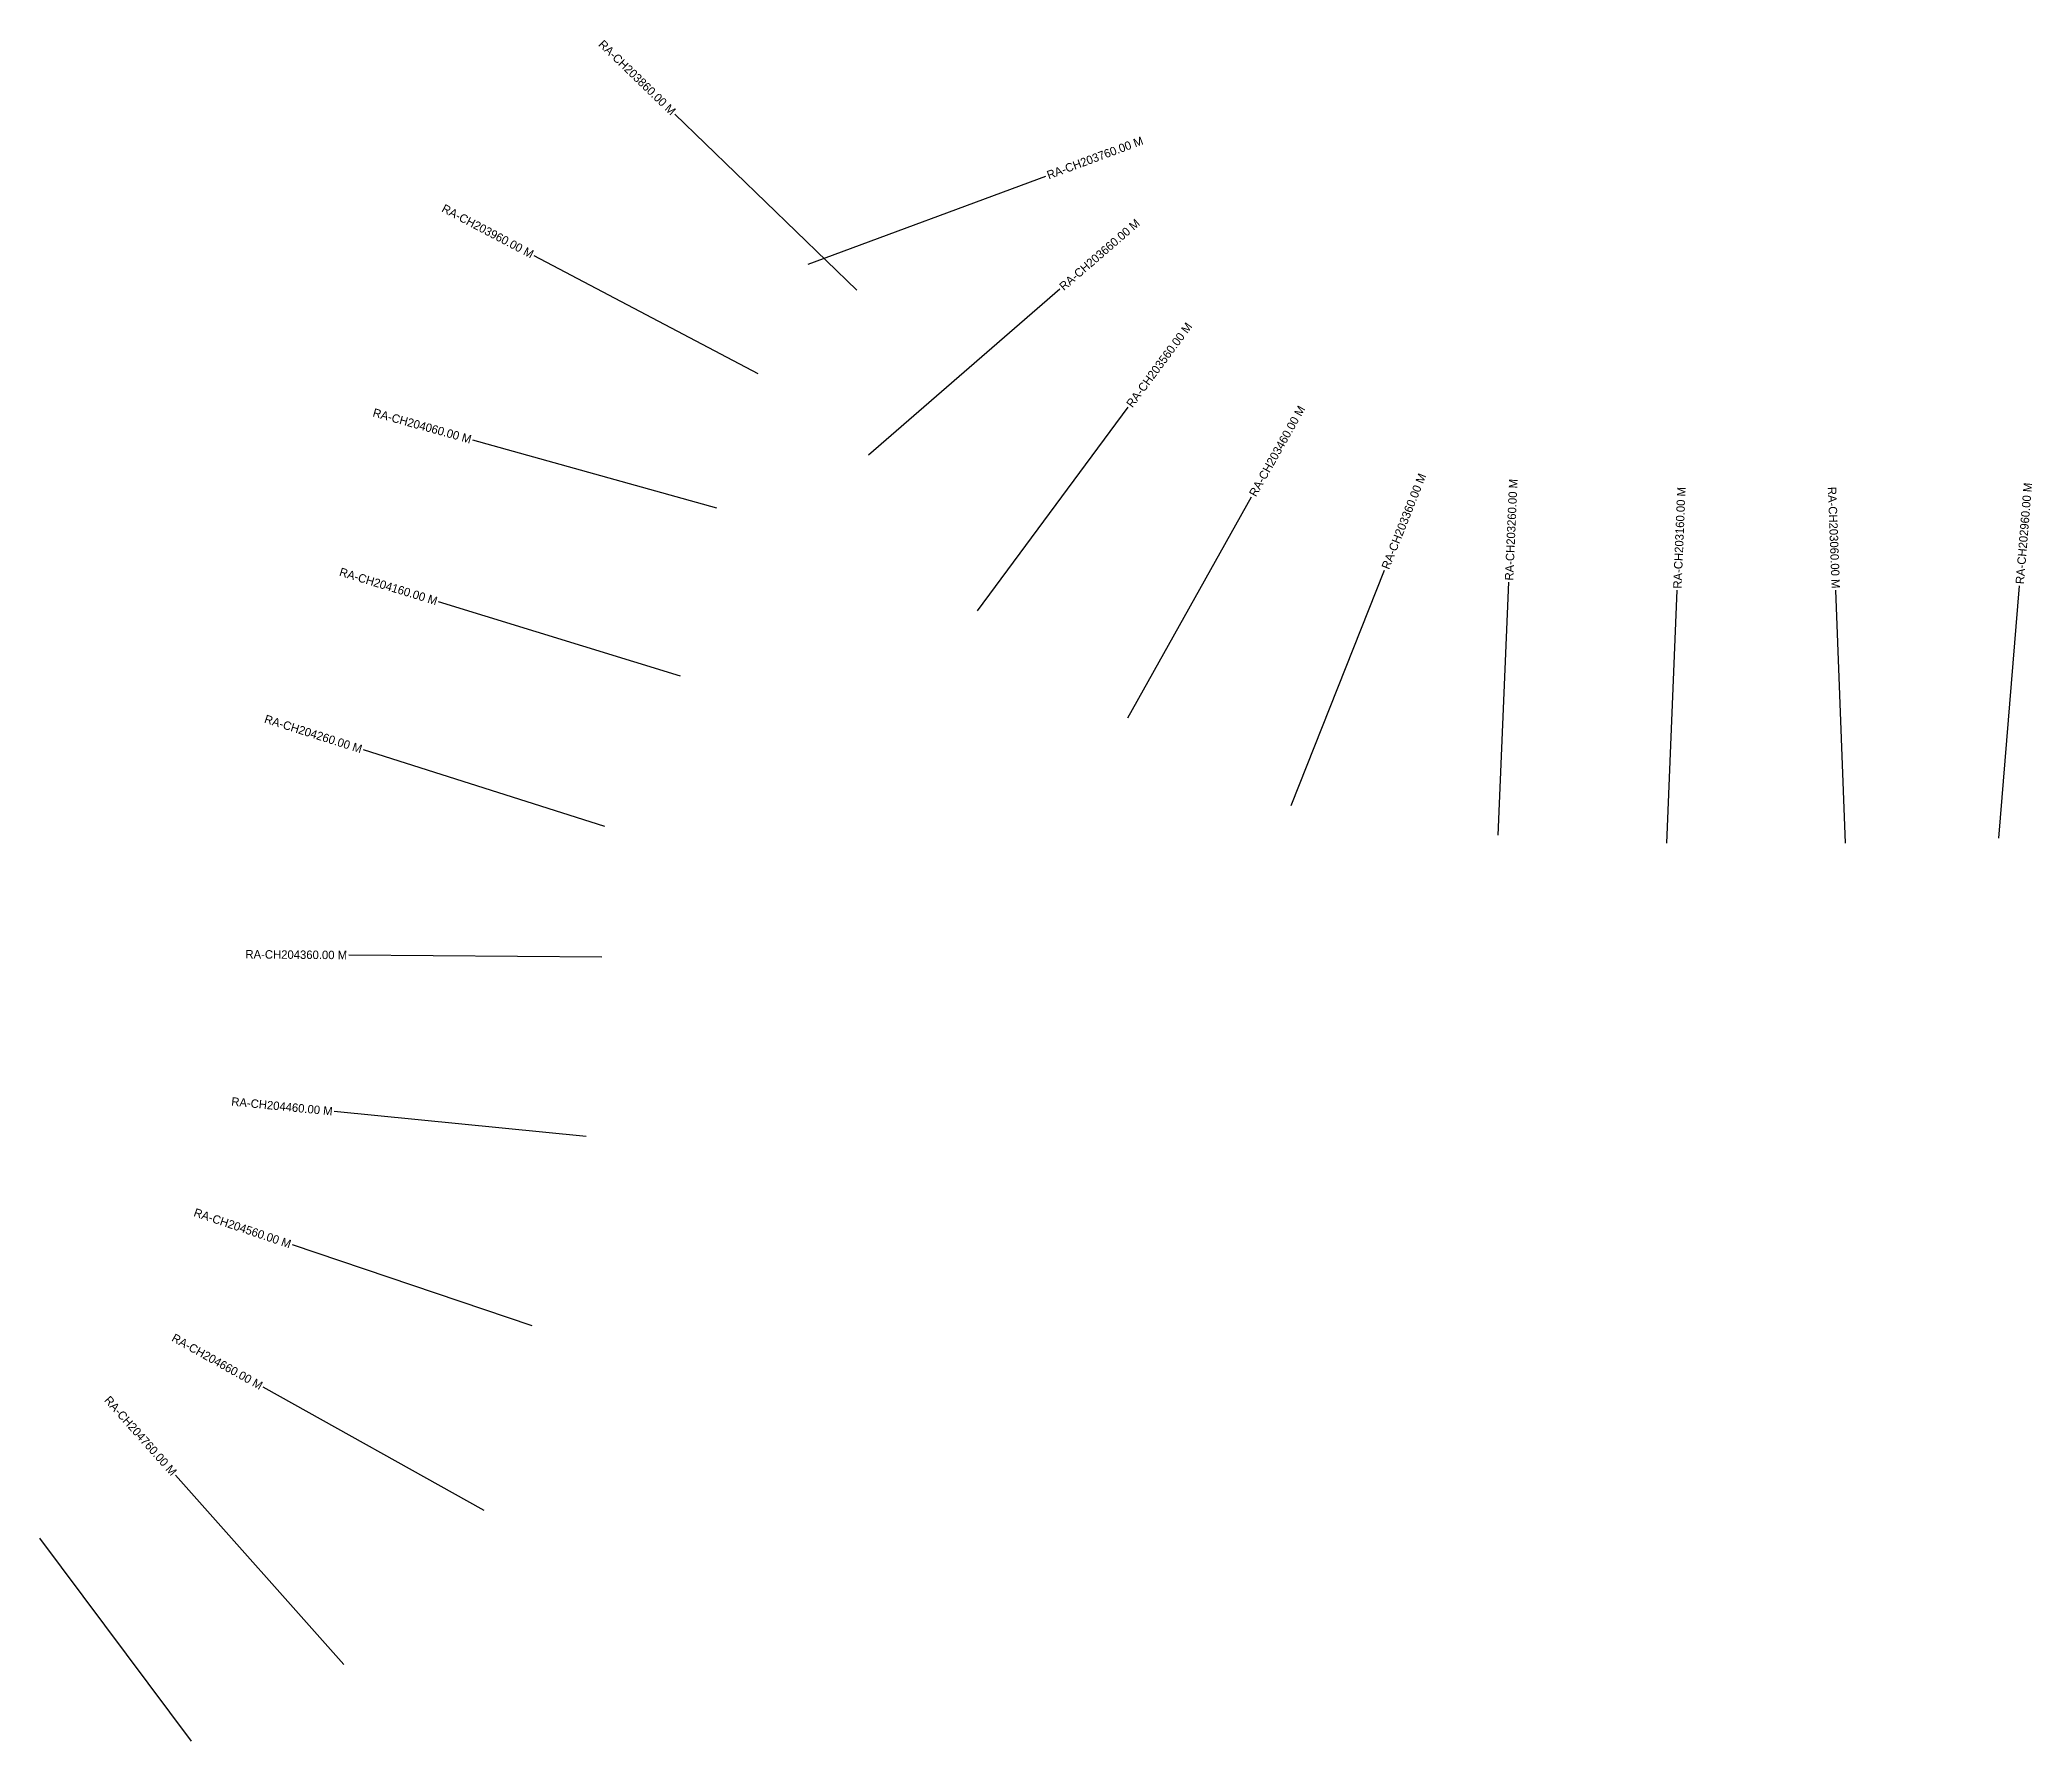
# Model space of a CAD drawing. Header units: metres. Extents: x 266312 to 279757, y 2076885 to 2101305.
# Drawn here: x 275059 to 276239, y 2079618 to 2080626 of the extents above; entities that cross this region are included whole.
import ezdxf
from ezdxf.enums import TextEntityAlignment as Align

# ---------------------------------------------------------------- set-up
doc = ezdxf.new("R2010")
doc.units = ezdxf.units.M
doc.layers.add('CS', color=134, linetype='Continuous')
doc.layers.add('CSMark', color=210, linetype='Continuous')

msp = doc.modelspace()

# ---------------------------------------------------------------- texts
at = {"layer": 'CSMark'}
for s, rotation, p in [('RA-CH203860.00 M', 315.8951, (275434.7, 2080582.4)), ('RA-CH203960.00 M', 332.2092, (275351.2, 2080498.3)), ('RA-CH204060.00 M', 344.405, (275314.7, 2080388.9)), ('RA-CH203060.00 M', 272.1731, (276123.1, 2080300.7)), ('RA-CH204160.00 M', 342.9597, (275294.5, 2080293.1)), ('RA-CH204260.00 M', 342.3605, (275249.9, 2080205.4)), ('RA-CH204360.00 M', 359.5309, (275241.2, 2080083.5)), ('RA-CH204460.00 M', 354.3211, (275232.6, 2079990.9)), ('RA-CH204560.00 M', 341.3873, (275207.8, 2079912.1)), ('RA-CH204660.00 M', 330.8604, (275190.6, 2079828)), ('RA-CH204760.00 M', 311.6405, (275138.9, 2079776.2))]:
    msp.add_text(s, height=5, rotation=rotation, dxfattribs=at).set_placement(p, align=Align.MIDDLE_RIGHT)
for s, rotation, p in [('RA-CH203760.00 M', 20.36, (275656, 2080545.3)), ('RA-CH203660.00 M', 40.909, (275664.2, 2080478.7)), ('RA-CH203560.00 M', 53.5433, (275704.4, 2080408.9)), ('RA-CH203460.00 M', 60.7456, (275777.4, 2080355.8)), ('RA-CH203360.00 M', 68.386, (275856.1, 2080312.5)), ('RA-CH203260.00 M', 87.5324, (275929.5, 2080305.4)), ('RA-CH203160.00 M', 87.6607, (276029.2, 2080300.6)), ('RA-CH202960.00 M', 85.3206, (276232, 2080303.3))]:
    msp.add_text(s, height=5, rotation=rotation, dxfattribs=at).set_placement(p, align=Align.MIDDLE_LEFT)

# ---------------------------------------------------------------- linework, layer by layer
at = {"layer": 'CS'}
for p, q in [((275543.1, 2080477.3), (275435.4, 2080581.7)), ((275514.4, 2080492.8), (275655.1, 2080544.9)), ((275484.8, 2080427.9), (275352.1, 2080497.8)), ((275550.1, 2080379.8), (275663.4, 2080478.1)), ((275614.7, 2080287.4), (275703.8, 2080408.1)), ((275460.2, 2080348.3), (275315.7, 2080388.6)), ((275703.6, 2080224.1), (275776.9, 2080354.9)), ((275800.5, 2080172.1), (275855.8, 2080311.6)), ((275923, 2080154.6), (275929.4, 2080304.4)), ((276023, 2080149.7), (276029.1, 2080299.6)), ((276128.8, 2080149.8), (276123.1, 2080299.7)), ((276219.7, 2080152.8), (276231.9, 2080302.3)), ((275438.8, 2080248.8), (275295.4, 2080292.8)), ((275393.8, 2080159.6), (275250.9, 2080205)), ((275392.2, 2080082.3), (275242.2, 2080083.5)), ((275382.9, 2079976), (275233.6, 2079990.8)), ((275350.9, 2079863.9), (275208.8, 2079911.8)), ((275322.5, 2079754.5), (275191.4, 2079827.5)), ((275239.2, 2079663.3), (275139.5, 2079775.4)), ((275149, 2079617.8), (275059.2, 2079738))]:
    msp.add_line(p, q, dxfattribs=at)

msp.set_redraw_order([(e.dxf.handle, doc.entitydb.next_handle()) for e in msp.query("TEXT MTEXT ATTDEF DIMENSION ARC_DIMENSION")])  # texts and dimensions are drawn at this point

doc.saveas('drawing.dxf')
